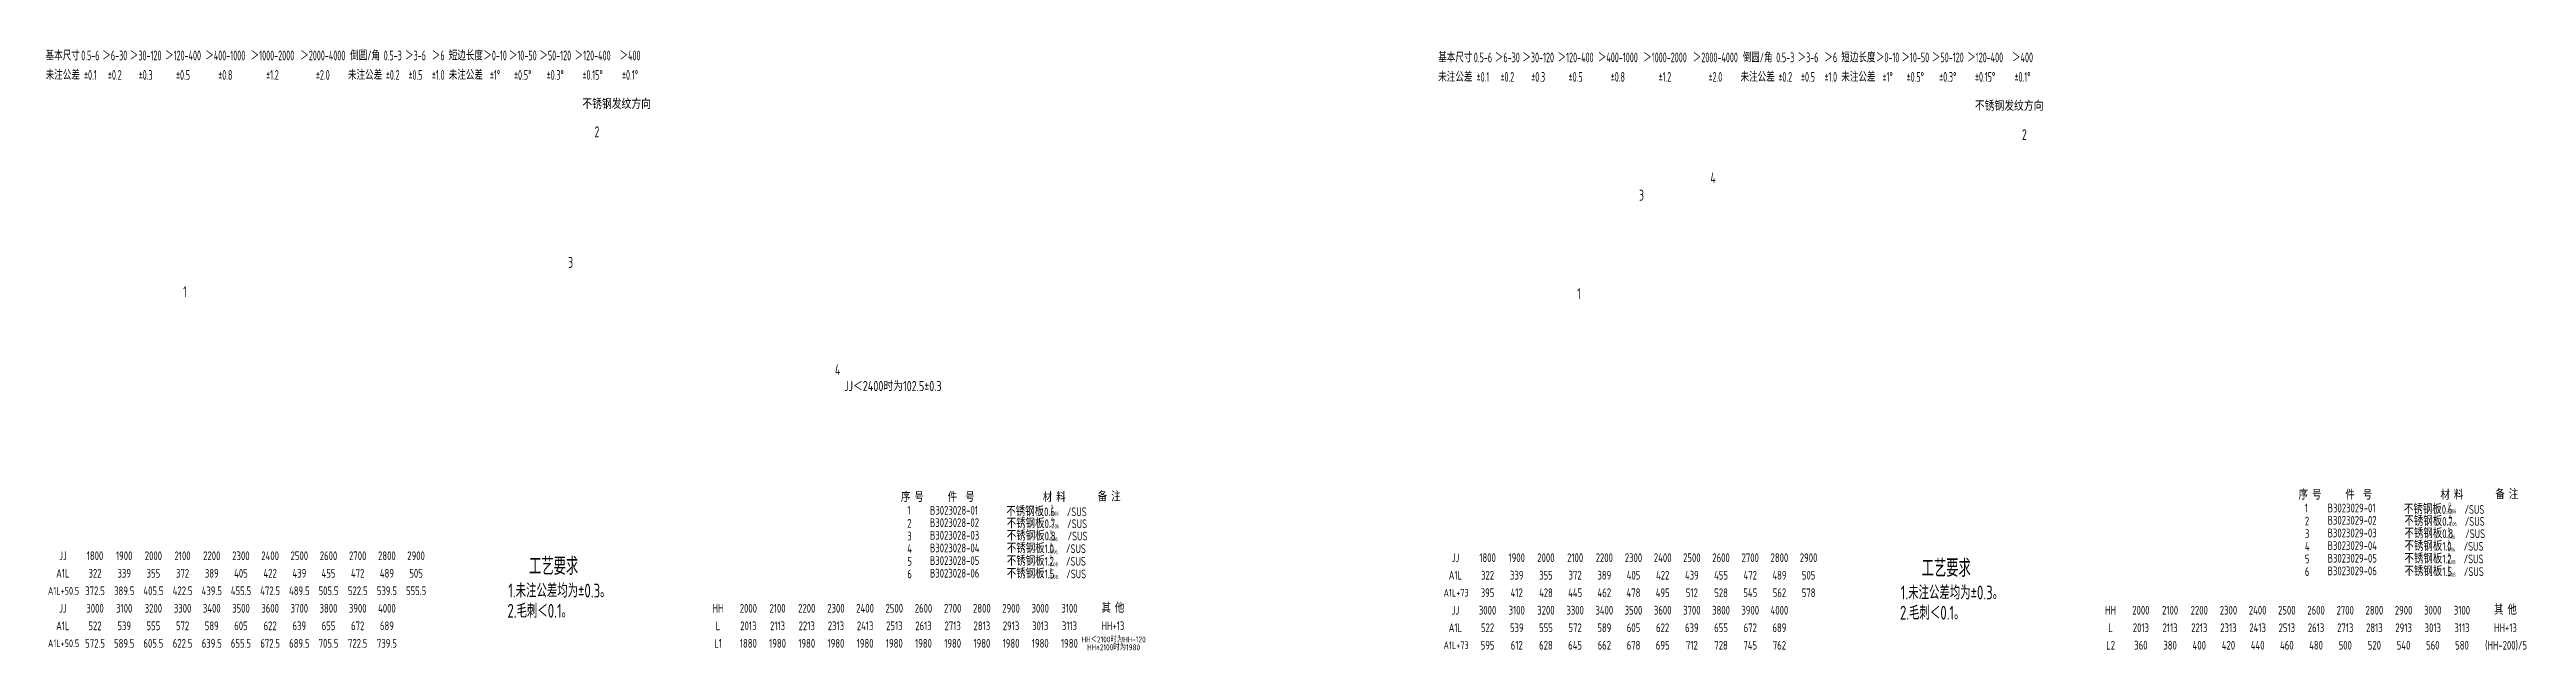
# Model space of a CAD drawing. Header units: inches. Extents: x 14216 to 120088, y -28810 to 23559.
# Drawn here: x 57414 to 64203, y 10831 to 12479 of the extents above; entities that cross this region are included whole.
import ezdxf
from ezdxf.enums import TextEntityAlignment as Align

# ---------------------------------------------------------------- set-up
doc = ezdxf.new("R2010")
doc.units = ezdxf.units.IN
doc.header["$LTSCALE"] = 0.3
doc.header["$MEASUREMENT"] = 0
doc.layers.add('2', color=2, linetype='Continuous')
doc.layers.add('2细实线', color=2, linetype='Continuous')
doc.layers.add('粗实线', color=7, linetype='Continuous', lineweight=30)
doc.styles.add('HZ', font='isocp2.shx', dxfattribs={"width": 0.7, "bigfont": 'hztxt.shx'})

msp = doc.modelspace()

# ---------------------------------------------------------------- texts
at = {"layer": '2', "color": 6, "style": 'HZ', "width": 0.8}
for p in [(58874.4, 12308.1), (62691.2, 12302.8)]:
    msp.add_text('不锈钢发纹方向', height=28, dxfattribs=at).set_placement(p, align=Align.BOTTOM_LEFT)
at = {"layer": '2', "color": 4, "style": 'HZ', "width": 0.7}
for s, p in [('2', (58908.1, 12238.8)), ('2', (62820.5, 12230.9)), ('3', (61770.9, 12064.8)), ('4', (61966.6, 12112.6)), ('3', (58835.6, 11880.5)), ('1', (57780.4, 11800.4)), ('1', (61601.4, 11795.1)), ('4', (59567, 11586.4))]:
    msp.add_text(s, height=30, dxfattribs=at).set_placement(p)
at = {"layer": '2', "color": 6, "style": 'HZ', "width": 0.8}
msp.add_text('JJ＜2400时为102.5±0.3', height=28, dxfattribs=at).set_placement((59725.5, 11556.5), align=Align.MIDDLE_CENTER)
at = {"layer": '2', "color": 6, "style": 'HZ', "width": 0.75}
for s, p in [('1.未注公差均为±0.3。', (58671.3, 10976.6)), ('1.未注公差均为±0.3。', (62488.2, 10971.3)), ('2.毛刺＜0.1。', (58669.1, 10921.2)), ('2.毛刺＜0.1。', (62486, 10915.9))]:
    msp.add_text(s, height=38, dxfattribs=at).set_placement(p)
at = {"layer": '2', "style": 'HZ', "width": 0.8}
for s, p in [('HH＜2100时为HH-120', (60330.7, 10861.7)), ('HH≥2100时为1980', (60330.7, 10840))]:
    msp.add_text(s, height=16.2, dxfattribs=at).set_placement(p, align=Align.MIDDLE_CENTER)
at = {"layer": '2', "char_height": 11.38, "attachment_point": 1, "style": 'HZ'}
for s, insert in [(' 0\\P-0.06', (60152.9, 11231.1)), (' 0\\P-0.06', (63983.7, 11237.5)), (' 0\\P-0.06', (63985, 11203.1)), (' 0\\P-0.06', (60150.5, 11161.6)), (' 0\\P-0.06', (60154.1, 11196.7)), (' 0\\P-0.06', (63981.4, 11168)), (' 0\\P-0.06', (60150.5, 11126.9)), (' 0\\P-0.08', (60150.5, 11092.3)), (' 0\\P-0.06', (63981.4, 11133.3)), (' 0\\P-0.08', (63981.4, 11098.7)), (' 0\\P-0.08', (60150.5, 11057.6)), (' 0\\P-0.08', (63981.4, 11064))]:
    msp.add_mtext(s, dxfattribs=dict(at, insert=insert))
at = {"layer": '2细实线', "linetype": 'ByBlock', "style": 'HZ', "width": 0.65}
for s, p in [('未注公差', (57450.3, 12409.6)), ('基本尺寸', (57450.3, 12463)), ('0.5-6', (57526, 12463)), ('＞6-30', (57592.9, 12463)), ('＞30-120', (57677.5, 12463)), ('＞120-400', (57780, 12463)), ('＞400-1000', (57895.8, 12463)), ('＞1000-2000', (58025, 12463)), ('＞2000-4000', (58163.1, 12463)), ('未注公差', (58278.9, 12409.6)), ('倒圆/角', (58278.9, 12463)), ('0.5-3', (58354.7, 12463)), ('＞3-6', (58417, 12463)), ('＞6', (58479.4, 12463)), ('短边长度', (58555.1, 12463)), ('未注公差', (58555.1, 12409.6)), ('＞0-10', (58635.3, 12463)), ('＞10-50', (58711.1, 12463)), ('＞50-120', (58800.2, 12463)), ('＞120-400', (58902.6, 12463)), ('＞400', (59005.1, 12463)), ('基本尺寸', (61267.2, 12457.7)), ('0.5-6', (61342.9, 12457.7)), ('＞6-30', (61409.8, 12457.7)), ('＞30-120', (61494.4, 12457.7)), ('＞120-400', (61596.9, 12457.7)), ('＞400-1000', (61712.7, 12457.7)), ('＞1000-2000', (61841.9, 12457.7)), ('＞2000-4000', (61980, 12457.7)), ('倒圆/角', (62095.8, 12457.7)), ('0.5-3', (62171.6, 12457.7)), ('＞3-6', (62233.9, 12457.7)), ('＞6', (62296.3, 12457.7)), ('短边长度', (62372, 12457.7)), ('＞0-10', (62452.2, 12457.7)), ('＞10-50', (62528, 12457.7)), ('＞50-120', (62617.1, 12457.7)), ('＞120-400', (62719.5, 12457.7)), ('＞400', (62822, 12457.7)), ('%%p0.1', (57526, 12409.6)), ('%%p0.2', (57592.9, 12409.6)), ('%%p0.3', (57677.5, 12409.6)), ('%%p0.5', (57780, 12409.6)), ('%%p0.8', (57895.8, 12409.6)), ('%%p1.2', (58025, 12409.6)), ('%%p2.0', (58163.1, 12409.6)), ('%%p0.2', (58354.7, 12409.6)), ('%%p0.5', (58417, 12409.6)), ('%%p1.0', (58479.4, 12409.6)), ('%%p1%%d', (58635.3, 12409.6)), ('%%p0.5%%d', (58711.1, 12409.6)), ('%%p0.3%%d', (58800.2, 12409.6)), ('%%p0.15%%d', (58902.6, 12409.6)), ('%%p0.1%%d', (59005.1, 12409.6)), ('未注公差', (61267.2, 12404.2)), ('%%p0.1', (61342.9, 12404.2)), ('%%p0.2', (61409.8, 12404.2)), ('%%p0.3', (61494.4, 12404.2)), ('%%p0.5', (61596.9, 12404.2)), ('%%p0.8', (61712.7, 12404.2)), ('%%p1.2', (61841.9, 12404.2)), ('%%p2.0', (61980, 12404.2)), ('未注公差', (62095.8, 12404.2)), ('%%p0.2', (62171.6, 12404.2)), ('%%p0.5', (62233.9, 12404.2)), ('%%p1.0', (62296.3, 12404.2)), ('未注公差', (62372, 12404.2)), ('%%p1%%d', (62452.2, 12404.2)), ('%%p0.5%%d', (62528, 12404.2)), ('%%p0.3%%d', (62617.1, 12404.2)), ('%%p0.15%%d', (62719.5, 12404.2)), ('%%p0.1%%d', (62822, 12404.2))]:
    msp.add_text(s, height=26.73, dxfattribs=at).set_placement(p, align=Align.MIDDLE_CENTER)
at = {"layer": '2细实线', "style": 'HZ', "width": 0.8}
for s, p in [('序 号', (63578.5, 11245.4)), ('件  号', (63706.7, 11245.4)), ('材 料', (63967.4, 11244.9)), ('备 注', (64117.9, 11246.8)), ('序 号', (59747.7, 11239)), ('1', (59765, 11203.8)), ('B3023028-01', (59827.4, 11203.8)), ('件  号', (59875.8, 11239)), ('不锈钢板0.6   /SUS', (60036.4, 11199.7)), ('材 料', (60136.5, 11238.5)), ('备 注', (60287, 11240.3)), ('1', (63595.9, 11210.2)), ('B3023029-01', (63658.3, 11210.2)), ('不锈钢板0.6   /SUS', (63867.3, 11206.1)), ('2 ', (59765.1, 11168.1)), ('3', (59765.1, 11133.4)), ('B3023028-02', (59827.2, 11170)), ('B3023028-03', (59827.2, 11135.3)), ('不锈钢板0.7   /SUS', (60037.7, 11167)), ('不锈钢板0.8   /SUS', (60037.9, 11133.3)), ('2 ', (63595.9, 11174.5)), ('3', (63595.9, 11139.8)), ('B3023029-02', (63658.1, 11176.4)), ('B3023029-03', (63658.1, 11141.7)), ('不锈钢板0.7   /SUS', (63868.5, 11173.4)), ('不锈钢板0.8   /SUS', (63868.8, 11139.7)), ('4', (59765.1, 11098.7)), ('5', (59765.1, 11064)), ('B3023028-04', (59827.2, 11100.6)), ('B3023028-05', (59827.2, 11065.9)), ('不锈钢板1.0   /SUS', (60037.9, 11098.6)), ('不锈钢板1.2   /SUS', (60037.9, 11063.9)), ('4', (63595.9, 11105.1)), ('5', (63595.9, 11070.4)), ('B3023029-04', (63658.1, 11107)), ('B3023029-05', (63658.1, 11072.3)), ('不锈钢板1.0   /SUS', (63868.8, 11105)), ('不锈钢板1.2   /SUS', (63868.8, 11070.3)), ('6', (59765.1, 11029.3)), ('B3023028-06', (59827.2, 11031.3)), ('不锈钢板1.5   /SUS', (60037.9, 11029.3)), ('6', (63595.9, 11035.8)), ('B3023029-06', (63658.1, 11037.7)), ('不锈钢板1.5   /SUS', (63868.8, 11035.7))]:
    msp.add_text(s, height=24, dxfattribs=at).set_placement(p)
for s, height, p in [('JJ', 24, (57450.5, 11091.1)), ('1800', 24, (57538.7, 11091.1)), ('1900', 24, (57618.7, 11091.1)), ('2000', 24, (57698.7, 11091.1)), ('2100', 24, (57778.7, 11091.1)), ('2200', 24, (57858.7, 11091.1)), ('2300', 24, (57938.7, 11091.1)), ('2400', 24, (58018.7, 11091.1)), ('2500', 24, (58098.7, 11091.1)), ('2600', 24, (58178.7, 11091.1)), ('2700', 24, (58258.7, 11091.1)), ('2800', 24, (58338.7, 11091.1)), ('2900', 24, (58418.7, 11091.1)), ('JJ', 24, (61267.4, 11085.8)), ('1800', 24, (61355.6, 11085.8)), ('1900', 24, (61435.6, 11085.8)), ('2000', 24, (61515.6, 11085.8)), ('2100', 24, (61595.6, 11085.8)), ('2200', 24, (61675.6, 11085.8)), ('2300', 24, (61755.6, 11085.8)), ('2400', 24, (61835.6, 11085.8)), ('2500', 24, (61915.6, 11085.8)), ('2600', 24, (61995.6, 11085.8)), ('2700', 24, (62075.6, 11085.8)), ('2800', 24, (62155.6, 11085.8)), ('2900', 24, (62235.6, 11085.8)), ('A1L+50.5', 21, (57452.5, 10995.1)), ('A1L', 24, (57450.5, 11043.1)), ('372.5', 24, (57538.7, 10995.1)), ('322', 24, (57538.7, 11043.1)), ('389.5', 24, (57618.7, 10995.1)), ('339', 24, (57618.7, 11043.1)), ('405.5', 24, (57698.7, 10995.1)), ('355', 24, (57698.7, 11043.1)), ('422.5', 24, (57778.7, 10995.1)), ('372', 24, (57778.7, 11043.1)), ('439.5', 24, (57858.7, 10995.1)), ('389', 24, (57858.7, 11043.1)), ('455.5', 24, (57938.7, 10995.1)), ('405', 24, (57938.7, 11043.1)), ('472.5', 24, (58018.7, 10995.1)), ('422', 24, (58018.7, 11043.1)), ('489.5', 24, (58098.7, 10995.1)), ('439', 24, (58098.7, 11043.1)), ('505.5', 24, (58178.7, 10995.1)), ('455', 24, (58178.7, 11043.1)), ('522.5', 24, (58258.7, 10995.1)), ('472', 24, (58258.7, 11043.1)), ('539.5', 24, (58338.7, 10995.1)), ('489', 24, (58338.7, 11043.1)), ('555.5', 24, (58418.7, 10995.1)), ('505', 24, (58418.7, 11043.1)), ('A1L+73', 21, (61269.4, 10989.8)), ('A1L', 24, (61267.4, 11037.8)), ('395', 24, (61355.6, 10989.8)), ('322', 24, (61355.6, 11037.8)), ('339', 24, (61435.6, 11037.8)), ('412', 24, (61435.6, 10989.8)), ('428', 24, (61515.6, 10989.8)), ('355', 24, (61515.6, 11037.8)), ('445', 24, (61595.6, 10989.8)), ('372', 24, (61595.6, 11037.8)), ('389', 24, (61675.6, 11037.8)), ('462', 24, (61675.6, 10989.8)), ('478', 24, (61755.6, 10989.8)), ('405', 24, (61755.6, 11037.8)), ('495', 24, (61835.6, 10989.8)), ('422', 24, (61835.6, 11037.8)), ('439', 24, (61915.6, 11037.8)), ('512', 24, (61915.6, 10989.8)), ('455', 24, (61995.6, 11037.8)), ('528', 24, (61995.6, 10989.8)), ('545', 24, (62075.6, 10989.8)), ('472', 24, (62075.6, 11037.8)), ('489', 24, (62155.6, 11037.8)), ('562', 24, (62155.6, 10989.8)), ('578', 24, (62235.6, 10989.8)), ('505', 24, (62235.6, 11037.8)), ('JJ', 24, (57450.5, 10947.1)), ('3000', 24, (57538.7, 10947.1)), ('3100', 24, (57618.7, 10947.1)), ('3200', 24, (57698.7, 10947.1)), ('3300', 24, (57778.7, 10947.1)), ('3400', 24, (57858.7, 10947.1)), ('3500', 24, (57938.7, 10947.1)), ('3600', 24, (58018.7, 10947.1)), ('3700', 24, (58098.7, 10947.1)), ('3800', 24, (58178.7, 10947.1)), ('3900', 24, (58258.7, 10947.1)), ('4000', 24, (58338.7, 10947.1)), ('HH', 24, (59246.4, 10947.1)), ('2000', 24, (59329.5, 10947.1)), ('2100', 24, (59409.5, 10947.1)), ('2200', 24, (59489.5, 10947.1)), ('2300', 24, (59569.5, 10947.1)), ('2400', 24, (59649.5, 10947.1)), ('2500', 24, (59729.5, 10947.1)), ('2600', 24, (59809.5, 10947.1)), ('2700', 24, (59889.5, 10947.1)), ('2800', 24, (59969.5, 10947.1)), ('2900', 24, (60049.5, 10947.1)), ('3000', 24, (60129.5, 10947.1)), ('3100', 24, (60209.5, 10947.1)), ('其 他', 24, (60328.7, 10947.1)), ('JJ', 24, (61267.4, 10941.8)), ('3000', 24, (61355.6, 10941.8)), ('3100', 24, (61435.6, 10941.8)), ('3200', 24, (61515.6, 10941.8)), ('3300', 24, (61595.6, 10941.8)), ('3400', 24, (61675.6, 10941.8)), ('3500', 24, (61755.6, 10941.8)), ('3600', 24, (61835.6, 10941.8)), ('3700', 24, (61915.6, 10941.8)), ('3800', 24, (61995.6, 10941.8)), ('3900', 24, (62075.6, 10941.8)), ('4000', 24, (62155.6, 10941.8)), ('HH', 24, (63063.3, 10941.8)), ('2000', 24, (63146.4, 10941.8)), ('2100', 24, (63226.4, 10941.8)), ('2200', 24, (63306.4, 10941.8)), ('2300', 24, (63386.4, 10941.8)), ('2400', 24, (63466.4, 10941.8)), ('2500', 24, (63546.4, 10941.8)), ('2600', 24, (63626.4, 10941.8)), ('2700', 24, (63706.4, 10941.8)), ('2800', 24, (63786.4, 10941.8)), ('2900', 24, (63866.4, 10941.8)), ('3000', 24, (63946.4, 10941.8)), ('3100', 24, (64026.4, 10941.8)), ('其 他', 24, (64145.6, 10941.8)), ('A1L', 24, (57450.5, 10899.1)), ('572.5', 24, (57538.7, 10851.1)), ('522', 24, (57538.7, 10899.1)), ('589.5', 24, (57618.7, 10851.1)), ('539', 24, (57618.7, 10899.1)), ('605.5', 24, (57698.7, 10851.1)), ('555', 24, (57698.7, 10899.1)), ('622.5', 24, (57778.7, 10851.1)), ('572', 24, (57778.7, 10899.1)), ('639.5', 24, (57858.7, 10851.1)), ('589', 24, (57858.7, 10899.1)), ('655.5', 24, (57938.7, 10851.1)), ('605', 24, (57938.7, 10899.1)), ('672.5', 24, (58018.7, 10851.1)), ('622', 24, (58018.7, 10899.1)), ('689.5', 24, (58098.7, 10851.1)), ('639', 24, (58098.7, 10899.1)), ('705.5', 24, (58178.7, 10851.1)), ('655', 24, (58178.7, 10899.1)), ('722.5', 24, (58258.7, 10851.1)), ('672', 24, (58258.7, 10899.1)), ('739.5', 24, (58338.7, 10851.1)), ('689', 24, (58338.7, 10899.1)), ('L1', 24, (59246.4, 10851.1)), ('L', 24, (59246.4, 10899.1)), ('1880', 24, (59329.5, 10851.1)), ('2013', 24, (59329.5, 10899.1)), ('1980', 24, (59409.5, 10851.1)), ('2113', 24, (59409.5, 10899.1)), ('1980', 24, (59489.5, 10851.1)), ('2213', 24, (59489.5, 10899.1)), ('1980', 24, (59569.5, 10851.1)), ('2313', 24, (59569.5, 10899.1)), ('1980', 24, (59649.5, 10851.1)), ('2413', 24, (59649.5, 10899.1)), ('1980', 24, (59729.5, 10851.1)), ('2513', 24, (59729.5, 10899.1)), ('1980', 24, (59809.5, 10851.1)), ('2613', 24, (59809.5, 10899.1)), ('1980', 24, (59889.5, 10851.1)), ('2713', 24, (59889.5, 10899.1)), ('1980', 24, (59969.5, 10851.1)), ('2813', 24, (59969.5, 10899.1)), ('1980', 24, (60049.5, 10851.1)), ('2913', 24, (60049.5, 10899.1)), ('1980', 24, (60129.5, 10851.1)), ('3013', 24, (60129.5, 10899.1)), ('1980', 24, (60209.5, 10851.1)), ('3113', 24, (60209.5, 10899.1)), ('HH+13', 24, (60328.7, 10899.1)), ('A1L', 24, (61267.4, 10893.8)), ('522', 24, (61355.6, 10893.8)), ('539', 24, (61435.6, 10893.8)), ('555', 24, (61515.6, 10893.8)), ('572', 24, (61595.6, 10893.8)), ('589', 24, (61675.6, 10893.8)), ('605', 24, (61755.6, 10893.8)), ('622', 24, (61835.6, 10893.8)), ('639', 24, (61915.6, 10893.8)), ('655', 24, (61995.6, 10893.8)), ('672', 24, (62075.6, 10893.8)), ('689', 24, (62155.6, 10893.8)), ('L', 24, (63063.3, 10893.8)), ('2013', 24, (63146.4, 10893.8)), ('2113', 24, (63226.4, 10893.8)), ('2213', 24, (63306.4, 10893.8)), ('2313', 24, (63386.4, 10893.8)), ('2413', 24, (63466.4, 10893.8)), ('2513', 24, (63546.4, 10893.8)), ('2613', 24, (63626.4, 10893.8)), ('2713', 24, (63706.4, 10893.8)), ('2813', 24, (63786.4, 10893.8)), ('2913', 24, (63866.4, 10893.8)), ('3013', 24, (63946.4, 10893.8)), ('3113', 24, (64026.4, 10893.8)), ('HH+13', 24, (64145.6, 10893.8)), ('A1L+50.5', 21, (57452.5, 10851.1)), ('A1L+73', 21, (61269.4, 10845.8)), ('595', 24, (61355.6, 10845.8)), ('612', 24, (61435.6, 10845.8)), ('628', 24, (61515.6, 10845.8)), ('645', 24, (61595.6, 10845.8)), ('662', 24, (61675.6, 10845.8)), ('678', 24, (61755.6, 10845.8)), ('695', 24, (61835.6, 10845.8)), ('712', 24, (61915.6, 10845.8)), ('728', 24, (61995.6, 10845.8)), ('745', 24, (62075.6, 10845.8)), ('762', 24, (62155.6, 10845.8)), ('L2', 24, (63063.3, 10845.8)), ('360', 24, (63146.4, 10845.8)), ('380', 24, (63226.4, 10845.8)), ('400', 24, (63306.4, 10845.8)), ('420', 24, (63386.4, 10845.8)), ('440', 24, (63466.4, 10845.8)), ('460', 24, (63546.4, 10845.8)), ('480', 24, (63626.4, 10845.8)), ('500', 24, (63706.4, 10845.8)), ('520', 24, (63786.4, 10845.8)), ('540', 24, (63866.4, 10845.8)), ('560', 24, (63946.4, 10845.8)), ('580', 24, (64026.4, 10845.8)), ('(HH-200)/5', 24, (64147.4, 10845.8))]:
    msp.add_text(s, height=height, dxfattribs=at).set_placement(p, align=Align.MIDDLE_CENTER)
at = {"layer": '粗实线', "color": 3, "linetype": 'Continuous', "lineweight": -3, "style": 'HZ', "width": 0.7}
for p in [(58728.7, 11038.5), (62545.6, 11033.2)]:
    msp.add_text('工艺要求', height=48, dxfattribs=at).set_placement(p)

doc.saveas('drawing.dxf')
